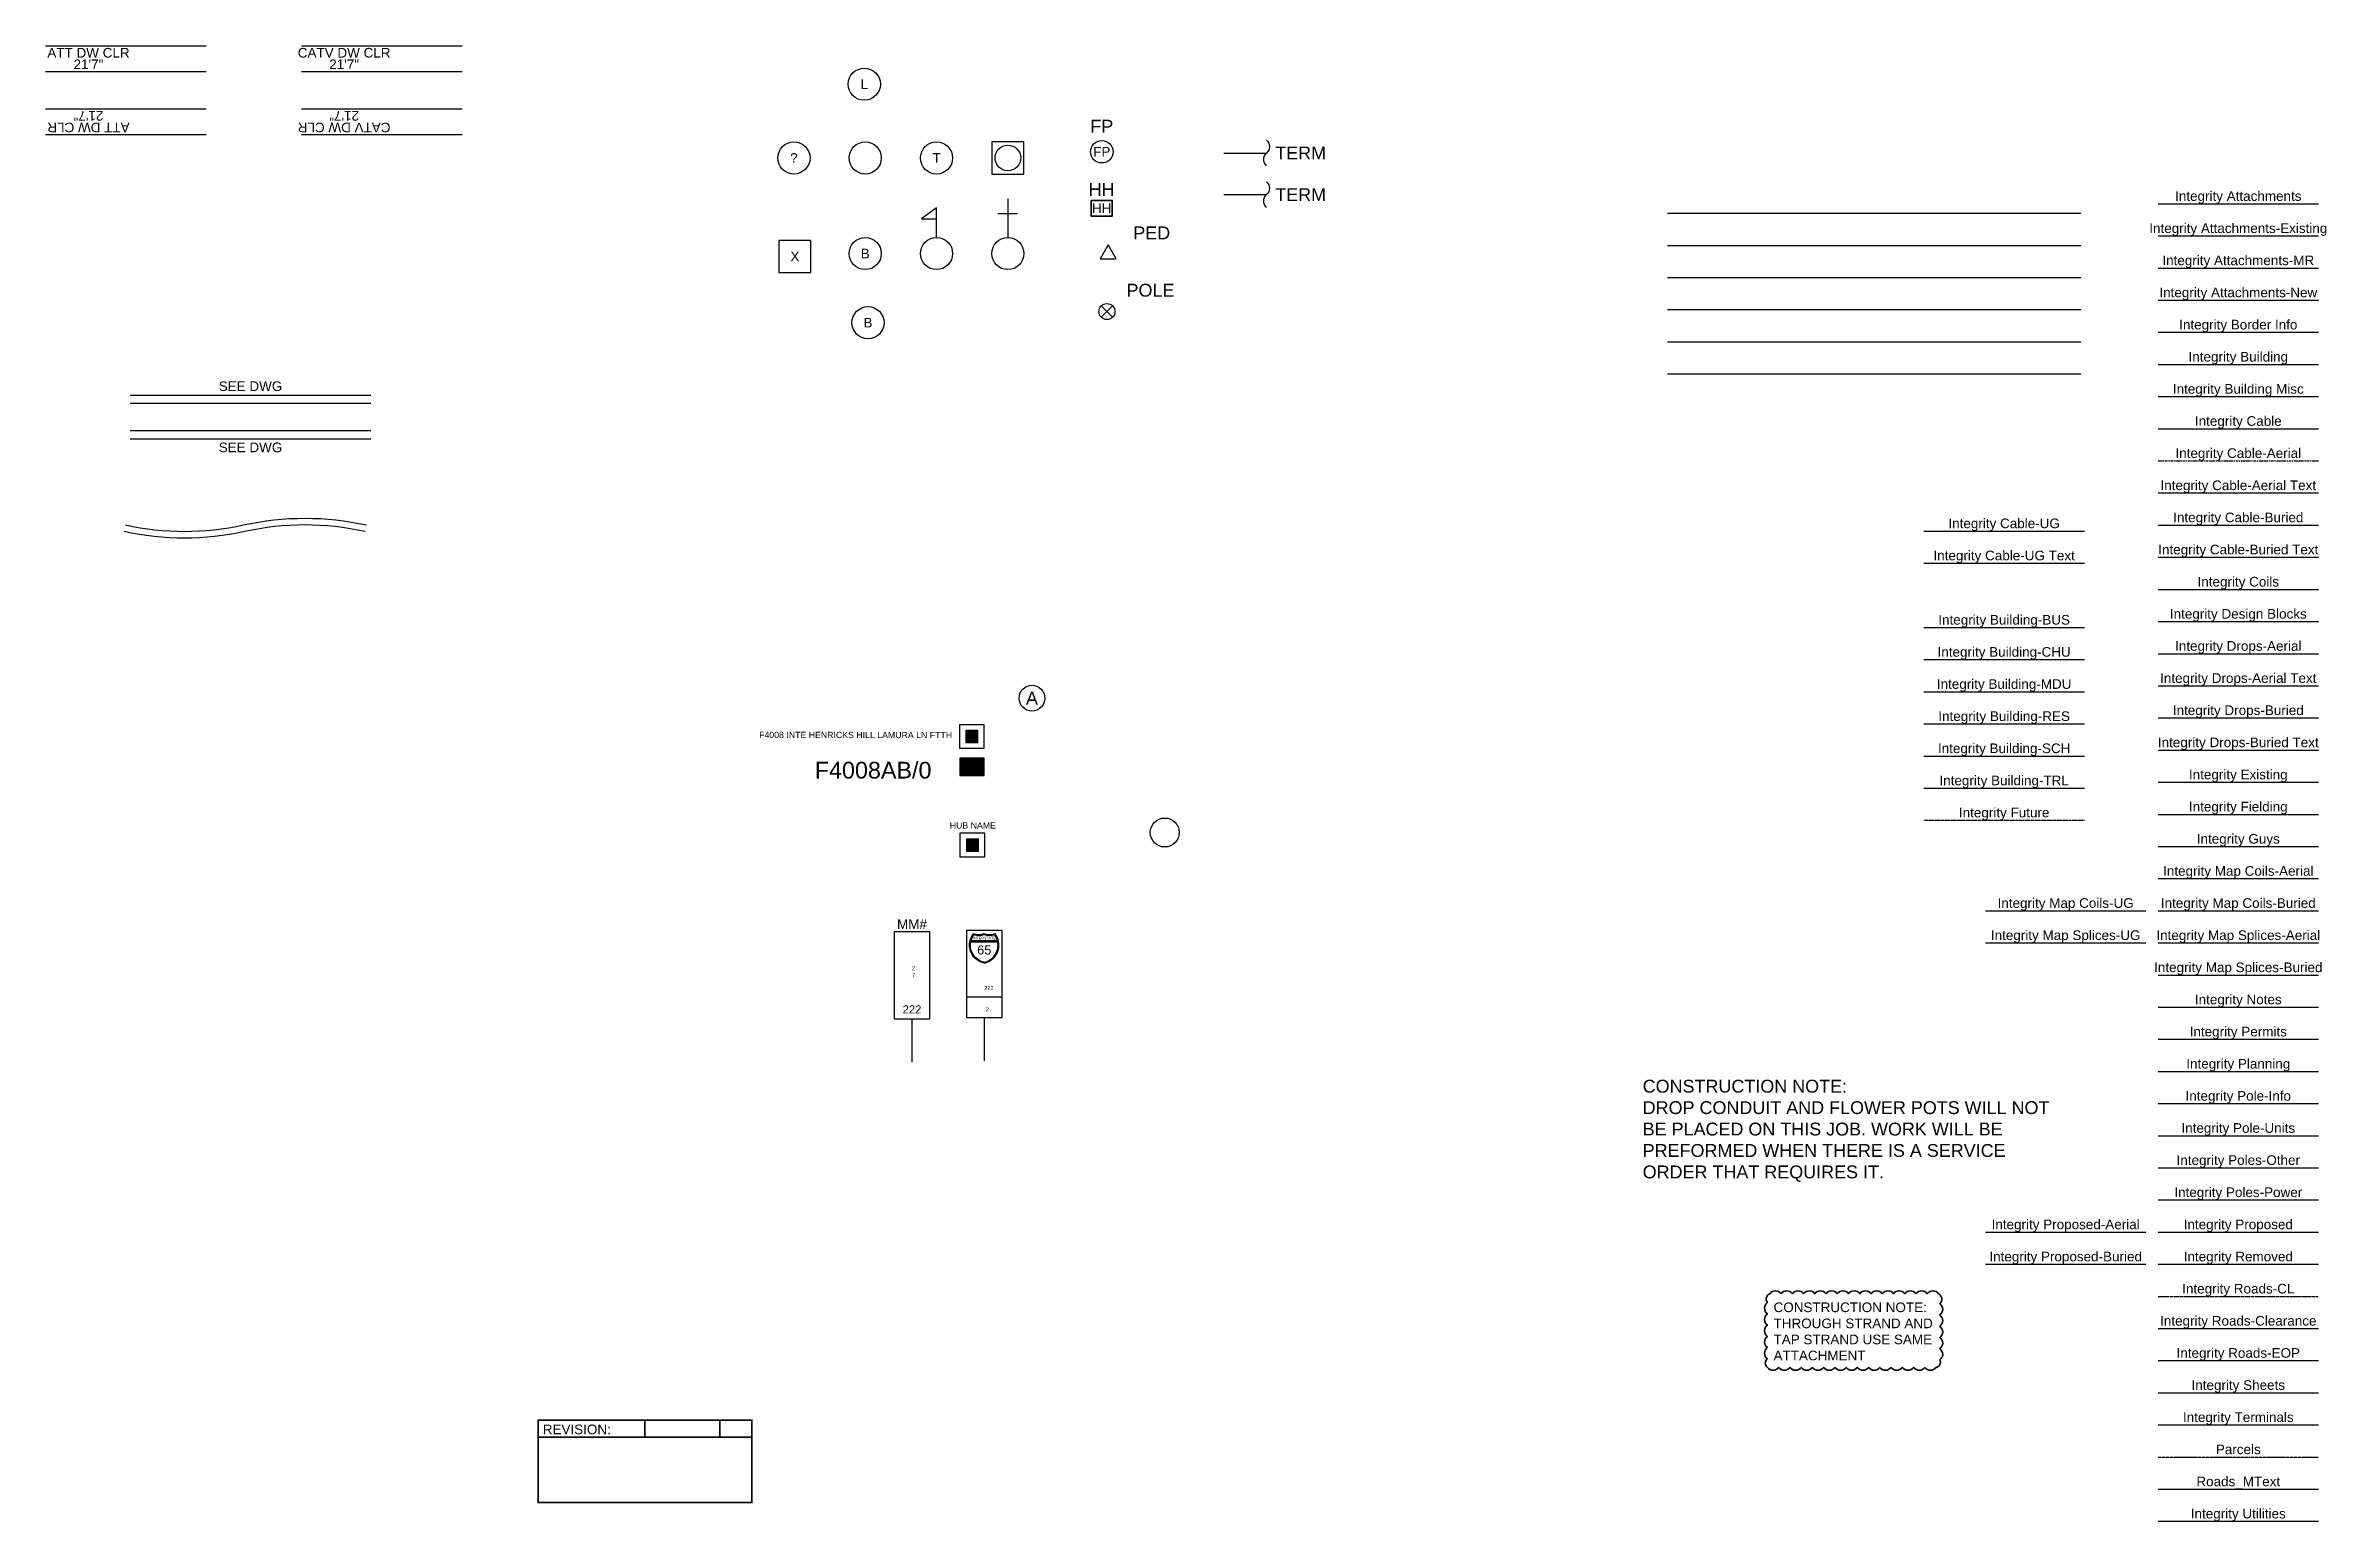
# Model space of a CAD drawing. Header units: inches. Extents: x 29 to 22121, y 36 to 12095.
# Drawn here: x 6416 to 7836, y 636 to 1555 of the extents above; entities that cross this region are included whole.
import ezdxf
from ezdxf.enums import TextEntityAlignment as Align
from ezdxf.lldxf.tags import DXFTag

# ---------------------------------------------------------------- set-up
doc = ezdxf.new("R2018")
doc.units = ezdxf.units.IN
doc.header["$MEASUREMENT"] = 0
for name, pattern in [('CENTER', [2, 1.25, -0.25, 0.25, -0.25]), ('DASHDOT', [1, 0.5, -0.25, 0, -0.25]), ('DASHED', [0.75, 0.5, -0.25]), ('HIDDEN', [0.375, 0.25, -0.125]), ('PHANTOM', [2.5, 1.25, -0.25, 0.25, -0.25, 0.25, -0.25])]:
    doc.linetypes.add(name, pattern=pattern)
for name, color, linetype in [('Integrity Attachments', 2, 'Continuous'), ('Integrity Attachments-Existing', 2, 'Continuous'), ('Integrity Attachments-MR', 1, 'Continuous'), ('Integrity Attachments-New', 4, 'Continuous'), ('Integrity Border Info', 40, 'HIDDEN'), ('Integrity Building', 3, 'Continuous'), ('Integrity Building Misc', 6, 'Continuous'), ('Integrity Building-BUS', 3, 'Continuous'), ('Integrity Building-CHU', 3, 'Continuous'), ('Integrity Building-MDU', 3, 'Continuous'), ('Integrity Building-RES', 3, 'Continuous'), ('Integrity Building-SCH', 3, 'Continuous'), ('Integrity Building-TRL', 3, 'Continuous'), ('Integrity Cable', 12, 'Continuous'), ('Integrity Cable-Aerial', 12, 'DASHDOT'), ('Integrity Cable-Aerial Text', 12, 'Continuous'), ('Integrity Cable-Buried', 12, 'Continuous'), ('Integrity Cable-Buried Text', 12, 'Continuous'), ('Integrity Coils', 12, 'Continuous'), ('Integrity Design Blocks', 30, 'Continuous'), ('Integrity Drops-Aerial', 5, 'HIDDEN'), ('Integrity Drops-Aerial Text', 5, 'Continuous'), ('Integrity Drops-Buried', 32, 'HIDDEN'), ('Integrity Drops-Buried Text', 3, 'Continuous'), ('Integrity Existing', 2, 'Continuous'), ('Integrity Existing-Buried', 2, 'Continuous'), ('Integrity Fielding', 1, 'Continuous'), ('Integrity Future', 1, 'Continuous'), ('Integrity Guys', 3, 'Continuous'), ('Integrity Map Coils', 1, 'Continuous'), ('Integrity Map Coils-Aerial', 4, 'Continuous'), ('Integrity Map Coils-Buried', 4, 'Continuous'), ('Integrity Map Coils-UG', 4, 'Continuous'), ('Integrity Map Splices-Aerial', 4, 'Continuous'), ('Integrity Map Splices-Buried', 4, 'Continuous'), ('Integrity Map Splices-UG', 4, 'Continuous'), ('Integrity Notes', 1, 'Continuous'), ('Integrity Permits', 3, 'Continuous'), ('Integrity Planning', 6, 'Continuous'), ('Integrity Pole-Info', 12, 'Continuous'), ('Integrity Pole-Units', 12, 'Continuous'), ('Integrity Poles-Other', 1, 'Continuous'), ('Integrity Poles-Power', 3, 'Continuous'), ('Integrity Proposed', 12, 'Continuous'), ('Integrity Proposed-Aerial', 4, 'Continuous'), ('Integrity Proposed-Buried', 4, 'Continuous'), ('Integrity Removed', 5, 'Continuous'), ('Integrity Roads-CL', 8, 'CENTER'), ('Integrity Roads-Clearance', 1, 'Continuous'), ('Integrity Roads-EOP', 250, 'Continuous'), ('Integrity Sheets', 6, 'Continuous'), ('Integrity Terminals', 4, 'Continuous'), ('Integrity Utilities', 8, 'Continuous'), ('IS_Fiber', 1, 'Continuous'), ('Parcels', 2, 'PHANTOM'), ('Roads_MText', 3, 'Continuous'), ('Utility - COMM', 40, 'Continuous'), ('Utility - GAS', 50, 'GAS_LINE'), ('Utility - PWR', 12, 'PWR_LINE'), ('Utility - STM Sewer', 80, 'STM_LINE'), ('Utility - SWR', 64, 'SWR_LINE'), ('Utility - WTR', 150, 'WTR_LINE')]:
    doc.layers.add(name, color=color, linetype=linetype)
doc.styles.add('SIMPLEX', font='simplex', dxfattribs={"height": 120})
doc.styles.get("Standard").update_dxf_attribs({"font": 'arial.ttf'})
tags = doc.linetypes.add('GAS_LINE', pattern='A,0.5,-0.2,["GAS",Standard,S=0.1,R=0,X=-0.1,Y=-0.05],-0.25', length=0.95).pattern_tags.tags
tags[6] = DXFTag(74, 10)
tags = doc.linetypes.add('PWR_LINE', pattern='A,0.5,-0.2,["PWR",Standard,S=0.1,R=0,X=-0.1,Y=-0.05],-0.25', length=0.95).pattern_tags.tags
tags[6] = DXFTag(74, 10)
tags = doc.linetypes.add('STM_LINE', pattern='A,0.5,-0.2,["STM",Standard,S=0.1,R=0,X=-0.1,Y=-0.05],-0.25', length=0.95).pattern_tags.tags
tags[6] = DXFTag(74, 10)
tags = doc.linetypes.add('SWR_LINE', pattern='A,0.5,-0.2,["SWR",Standard,S=0.1,R=0,X=-0.1,Y=-0.05],-0.25', length=0.95).pattern_tags.tags
tags[6] = DXFTag(74, 10)
tags = doc.linetypes.add('WTR_LINE', pattern='A,0.5,-0.2,["WTR",Standard,S=0.1,R=0,X=-0.1,Y=-0.05],-0.25', length=0.95).pattern_tags.tags
tags[6] = DXFTag(74, 10)

msp = doc.modelspace()

# ---------------------------------------------------------------- texts
at = {"layer": 'Integrity Attachments'}
msp.add_text('Integrity Attachments', height=6, dxfattribs=at).set_placement((7781.5, 1456.4), align=Align.BOTTOM_CENTER)
at = {"layer": 'Integrity Attachments-Existing'}
msp.add_text('Integrity Attachments-Existing', height=6, dxfattribs=at).set_placement((7781.5, 1436.4), align=Align.BOTTOM_CENTER)
at = {"layer": 'Integrity Attachments-MR'}
msp.add_text('Integrity Attachments-MR', height=6, dxfattribs=at).set_placement((7781.5, 1416.4), align=Align.BOTTOM_CENTER)
at = {"layer": 'Integrity Attachments-New'}
msp.add_text('Integrity Attachments-New', height=6, dxfattribs=at).set_placement((7781.5, 1396.4), align=Align.BOTTOM_CENTER)
at = {"layer": 'Integrity Border Info'}
msp.add_text('Integrity Border Info', height=6, dxfattribs=at).set_placement((7781.5, 1376.4), align=Align.BOTTOM_CENTER)
at = {"layer": 'Integrity Building'}
msp.add_text('Integrity Building', height=6, dxfattribs=at).set_placement((7781.5, 1356.4), align=Align.BOTTOM_CENTER)
at = {"layer": 'Integrity Building Misc'}
msp.add_text('Integrity Building Misc', height=6, dxfattribs=at).set_placement((7781.5, 1336.4), align=Align.BOTTOM_CENTER)
at = {"layer": 'Integrity Building-BUS'}
msp.add_text('Integrity Building-BUS', height=6, dxfattribs=at).set_placement((7635.7, 1192.7), align=Align.BOTTOM_CENTER)
at = {"layer": 'Integrity Building-CHU'}
msp.add_text('Integrity Building-CHU', height=6, dxfattribs=at).set_placement((7635.7, 1172.7), align=Align.BOTTOM_CENTER)
at = {"layer": 'Integrity Building-MDU'}
msp.add_text('Integrity Building-MDU', height=6, dxfattribs=at).set_placement((7635.7, 1152.7), align=Align.BOTTOM_CENTER)
at = {"layer": 'Integrity Building-RES'}
msp.add_text('Integrity Building-RES', height=6, dxfattribs=at).set_placement((7635.7, 1132.7), align=Align.BOTTOM_CENTER)
at = {"layer": 'Integrity Building-SCH'}
msp.add_text('Integrity Building-SCH', height=6, dxfattribs=at).set_placement((7635.7, 1112.7), align=Align.BOTTOM_CENTER)
at = {"layer": 'Integrity Building-TRL'}
msp.add_text('Integrity Building-TRL', height=6, dxfattribs=at).set_placement((7635.7, 1092.7), align=Align.BOTTOM_CENTER)
at = {"layer": 'Integrity Cable'}
msp.add_text('Integrity Cable', height=6, dxfattribs=at).set_placement((7781.5, 1316.4), align=Align.BOTTOM_CENTER)
msp.add_text('A', height=8, dxfattribs=at).set_placement((7030.3, 1148.7), align=Align.MIDDLE)
at = {"layer": 'Integrity Cable-Aerial'}
msp.add_text('Integrity Cable-Aerial', height=6, dxfattribs=at).set_placement((7781.5, 1296.4), align=Align.BOTTOM_CENTER)
at = {"layer": 'Integrity Cable-Aerial Text'}
msp.add_text('Integrity Cable-Aerial Text', height=6, dxfattribs=at).set_placement((7781.5, 1276.4), align=Align.BOTTOM_CENTER)
at = {"layer": 'Integrity Cable-Buried'}
for s, p in [('Integrity Cable-Buried', (7781.5, 1256.4)), ('Integrity Cable-UG', (7635.7, 1252.7))]:
    msp.add_text(s, height=6, dxfattribs=at).set_placement(p, align=Align.BOTTOM_CENTER)
at = {"layer": 'Integrity Cable-Buried Text'}
for s, p in [('Integrity Cable-UG Text', (7635.7, 1232.7)), ('Integrity Cable-Buried Text', (7781.5, 1236.4))]:
    msp.add_text(s, height=6, dxfattribs=at).set_placement(p, align=Align.BOTTOM_CENTER)
at = {"layer": 'Integrity Coils'}
msp.add_text('Integrity Coils', height=6, dxfattribs=at).set_placement((7781.5, 1216.4), align=Align.BOTTOM_CENTER)
at = {"layer": 'Integrity Design Blocks'}
msp.add_text('Integrity Design Blocks', height=6, dxfattribs=at).set_placement((7781.5, 1196.4), align=Align.BOTTOM_CENTER)
at = {"layer": 'Integrity Drops-Aerial'}
msp.add_text('Integrity Drops-Aerial', height=6, dxfattribs=at).set_placement((7781.5, 1176.4), align=Align.BOTTOM_CENTER)
at = {"layer": 'Integrity Drops-Aerial Text'}
msp.add_text('Integrity Drops-Aerial Text', height=6, dxfattribs=at).set_placement((7781.5, 1156.4), align=Align.BOTTOM_CENTER)
at = {"layer": 'Integrity Drops-Buried'}
msp.add_text('Integrity Drops-Buried', height=6, dxfattribs=at).set_placement((7781.5, 1136.4), align=Align.BOTTOM_CENTER)
at = {"layer": 'Integrity Drops-Buried Text'}
msp.add_text('Integrity Drops-Buried Text', height=6, dxfattribs=at).set_placement((7781.5, 1116.4), align=Align.BOTTOM_CENTER)
at = {"layer": 'Integrity Existing'}
msp.add_text('Integrity Existing', height=6, dxfattribs=at).set_placement((7781.5, 1096.4), align=Align.BOTTOM_CENTER)
at = {"layer": 'Integrity Fielding'}
msp.add_text('Integrity Fielding', height=6, dxfattribs=at).set_placement((7781.5, 1076.4), align=Align.BOTTOM_CENTER)
at = {"layer": 'Integrity Future'}
msp.add_text('Integrity Future', height=6, dxfattribs=at).set_placement((7635.7, 1072.7), align=Align.BOTTOM_CENTER)
at = {"layer": 'Integrity Guys'}
msp.add_text('Integrity Guys', height=6, dxfattribs=at).set_placement((7781.5, 1056.4), align=Align.BOTTOM_CENTER)
at = {"layer": 'Integrity Map Coils-Aerial'}
msp.add_text('Integrity Map Coils-Aerial', height=6, dxfattribs=at).set_placement((7781.5, 1036.4), align=Align.BOTTOM_CENTER)
at = {"layer": 'Integrity Map Coils-Buried'}
msp.add_text('Integrity Map Coils-Buried', height=6, dxfattribs=at).set_placement((7781.5, 1016.4), align=Align.BOTTOM_CENTER)
at = {"layer": 'Integrity Map Coils-UG'}
msp.add_text('Integrity Map Coils-UG', height=6, dxfattribs=at).set_placement((7674, 1016.4), align=Align.BOTTOM_CENTER)
at = {"layer": 'Integrity Map Splices-Aerial'}
msp.add_text('Integrity Map Splices-Aerial', height=6, dxfattribs=at).set_placement((7781.5, 996.4), align=Align.BOTTOM_CENTER)
at = {"layer": 'Integrity Map Splices-Buried'}
msp.add_text('Integrity Map Splices-Buried', height=6, dxfattribs=at).set_placement((7781.5, 976.4), align=Align.BOTTOM_CENTER)
at = {"layer": 'Integrity Map Splices-UG'}
msp.add_text('Integrity Map Splices-UG', height=6, dxfattribs=at).set_placement((7674, 996.4), align=Align.BOTTOM_CENTER)
at = {"layer": 'Integrity Notes'}
msp.add_text('Integrity Notes', height=6, dxfattribs=at).set_placement((7781.5, 956.4), align=Align.BOTTOM_CENTER)
at = {"layer": 'Integrity Notes', "insert": (7410.6, 911.2), "char_height": 8, "attachment_point": 1}
msp.add_mtext_dynamic_manual_height_columns('CONSTRUCTION NOTE:\\PDROP CONDUIT AND FLOWER POTS WILL NOT BE PLACED ON THIS JOB. WORK WILL BE PREFORMED WHEN THERE IS A SERVICE ORDER THAT REQUIRES IT.', width=262.556, gutter_width=30, heights=[0], dxfattribs=at)
at = {"layer": 'Integrity Notes', "lineweight": 35, "insert": (7492.1, 772.6), "char_height": 6, "attachment_point": 1}
msp.add_mtext_dynamic_manual_height_columns('CONSTRUCTION NOTE:\\PTHROUGH STRAND AND TAP STRAND USE SAME ATTACHMENT', width=106.768, gutter_width=1, heights=[0], dxfattribs=at)
at = {"layer": 'Integrity Permits'}
msp.add_text('Integrity Permits', height=6, dxfattribs=at).set_placement((7781.5, 936.4), align=Align.BOTTOM_CENTER)
at = {"layer": 'Integrity Planning'}
msp.add_text('Integrity Planning', height=6, dxfattribs=at).set_placement((7781.5, 916.4), align=Align.BOTTOM_CENTER)
at = {"layer": 'Integrity Pole-Info'}
msp.add_text('Integrity Pole-Info', height=6, dxfattribs=at).set_placement((7781.5, 896.4), align=Align.BOTTOM_CENTER)
at = {"layer": 'Integrity Pole-Units'}
msp.add_text('Integrity Pole-Units', height=6, dxfattribs=at).set_placement((7781.5, 876.4), align=Align.BOTTOM_CENTER)
at = {"layer": 'Integrity Poles-Other'}
msp.add_text('Integrity Poles-Other', height=6, dxfattribs=at).set_placement((7781.5, 856.4), align=Align.BOTTOM_CENTER)
at = {"layer": 'Integrity Poles-Power'}
msp.add_text('Integrity Poles-Power', height=6, dxfattribs=at).set_placement((7781.5, 836.4), align=Align.BOTTOM_CENTER)
at = {"layer": 'Integrity Proposed'}
msp.add_text('Integrity Proposed', height=6, dxfattribs=at).set_placement((7781.5, 816.4), align=Align.BOTTOM_CENTER)
at = {"layer": 'Integrity Proposed-Aerial'}
msp.add_text('Integrity Proposed-Aerial', height=6, dxfattribs=at).set_placement((7674, 816.4), align=Align.BOTTOM_CENTER)
at = {"layer": 'Integrity Proposed-Buried'}
msp.add_text('Integrity Proposed-Buried', height=6, dxfattribs=at).set_placement((7674, 796.4), align=Align.BOTTOM_CENTER)
at = {"layer": 'Integrity Removed'}
msp.add_text('Integrity Removed', height=6, dxfattribs=at).set_placement((7781.5, 796.4), align=Align.BOTTOM_CENTER)
at = {"layer": 'Integrity Roads-CL'}
msp.add_text('Integrity Roads-CL', height=6, dxfattribs=at).set_placement((7781.5, 776.4), align=Align.BOTTOM_CENTER)
at = {"layer": 'Integrity Roads-Clearance'}
msp.add_text('Integrity Roads-Clearance', height=6, dxfattribs=at).set_placement((7781.5, 756.4), align=Align.BOTTOM_CENTER)
at = {"layer": 'Integrity Roads-EOP'}
msp.add_text('Integrity Roads-EOP', height=6, dxfattribs=at).set_placement((7781.5, 736.4), align=Align.BOTTOM_CENTER)
at = {"layer": 'Integrity Sheets'}
msp.add_text('Integrity Sheets', height=6, dxfattribs=at).set_placement((7781.5, 716.4), align=Align.BOTTOM_CENTER)
at = {"layer": 'Integrity Sheets', "char_height": 6, "attachment_point": 8}
for width, insert in [(64.283, (6543.7, 1339.8)), (64.069, (6543.7, 1301.7))]:
    msp.add_mtext_dynamic_manual_height_columns('SEE DWG ', width=width, gutter_width=30, heights=[0], dxfattribs=dict(at, insert=insert))
at = {"layer": 'Integrity Terminals'}
msp.add_text('Integrity Terminals', height=6, dxfattribs=at).set_placement((7781.5, 696.4), align=Align.BOTTOM_CENTER)
at = {"layer": 'Integrity Utilities'}
msp.add_text('Integrity Utilities', height=6, dxfattribs=at).set_placement((7781.5, 636.4), align=Align.BOTTOM_CENTER)
at = {"layer": 'Parcels'}
msp.add_text('Parcels', height=6, dxfattribs=at).set_placement((7781.5, 676.4), align=Align.BOTTOM_CENTER)
at = {"layer": 'Roads_MText'}
msp.add_text('Roads_MText', height=6, dxfattribs=at).set_placement((7781.5, 656.4), align=Align.BOTTOM_CENTER)

# ---------------------------------------------------------------- blocks, each defined once
blk = doc.blocks.new('mile marker')
blk.add_line((0, 27), (0, 0))
blk.add_lwpolyline([(-11.1, 27), (11.1, 27), (11.1, 81.1), (-11.1, 81.1)], close=True)
blk.add_text('MM#', height=6).set_placement((0, 81.1), align=Align.BOTTOM_CENTER)
at = {"lineweight": 30, "flags": 106}
blk.add_attdef('NUM', text='', height=8, dxfattribs=at).set_placement((0, 59.7), align=Align.MIDDLE_CENTER)
blk.add_attdef('SR', text='', height=5).set_placement((0, 32.9), align=Align.MIDDLE_CENTER)
blk = doc.blocks.new('mile interstate')
for p, q in [((-11.1, 39.8), (11.1, 39.8)), ((0, 27), (0, 0))]:
    blk.add_line(p, q)
blk.add_lwpolyline([(-11.1, 27), (11.1, 27), (11.1, 81.1), (-11.1, 81.1)], close=True)
for points in [[(0, 60.9), (-0.8, 61), (-2.9, 61.8), (-4.4, 62.8), (-5.6, 63.7), (-6.6, 64.8), (-7.3, 65.8), (-8, 67), (-8.5, 68.2), (-8.8, 69.2), (-9, 70.2), (-9.1, 71.2), (-9.1, 71.9), (-9.1, 72.9), (-8.9, 74.3), (-8.6, 75.6), (-8, 76.9), (-7.5, 78), (-6.7, 79.1), (-6.6, 79.2)], [(0, 61.4), (-0.7, 61.5), (-2.7, 62.3), (-4.1, 63.2), (-5.2, 64.1), (-6.2, 65.2), (-6.9, 66.1), (-7.5, 67.3), (-8, 68.3), (-8.3, 69.3), (-8.5, 70.2), (-8.6, 71.2), (-8.6, 71.9), (-8.6, 72.9), (-8.4, 74)], [(-8.4, 74), (8.4, 74)], [(-8.2, 74.8), (-8, 75.5), (-7.5, 76.7), (-7, 77.7), (-6.4, 78.5)], [(-8.2, 74.8), (8.2, 74.8)], [(0, 60.9), (0.8, 61), (2.9, 61.8), (4.4, 62.8), (5.6, 63.7), (6.6, 64.8), (7.3, 65.8), (8, 67), (8.5, 68.2), (8.8, 69.2), (9, 70.2), (9.1, 71.2), (9.1, 71.9), (9.1, 72.9), (8.9, 74.3), (8.6, 75.6), (8, 76.9), (7.4, 78), (6.7, 79.1), (6.6, 79.2)], [(0, 61.4), (0.6, 61.5), (2.7, 62.3), (4.1, 63.2), (5.2, 64.1), (6.1, 65.2), (6.9, 66.1), (7.5, 67.3), (7.9, 68.3), (8.2, 69.3), (8.4, 70.2), (8.5, 71.2), (8.6, 71.9), (8.5, 72.9), (8.4, 74)], [(8.2, 74.8), (8, 75.5), (7.5, 76.7), (7, 77.7), (6.4, 78.5)]]:
    blk.add_lwpolyline(points)
for centre, radius, start, end in [((-3.3, 87.9), 9.34, 249.2719, 290.5017), ((-3.3, 87.9), 9.9, 251.6048, 289.2961), ((3.3, 87.9), 9.34, 249.4983, 290.7281), ((3.3, 87.9), 9.9, 250.7039, 288.3952)]:
    blk.add_arc(centre, radius, start, end)
blk.add_text('INTERSTATE', height=1.62).set_placement((0, 76.4), align=Align.MIDDLE_CENTER)
blk.add_attdef('I', text='', height=5.67).set_placement((0, 69), align=Align.MIDDLE_CENTER)
at = {"lineweight": 30, "flags": 106}
for tag, p in [('NUM', (0, 46.6)), ('DEC', (0, 33.4))]:
    blk.add_attdef(tag, text='', height=6, dxfattribs=at).set_placement(p, align=Align.MIDDLE_CENTER)
blk = doc.blocks.new('IS_Node')
blk.add_hatch(color=256).paths.add_polyline_path([(0.75, 0.75), (-0.75, 0.75), (-0.75, -0.75), (0.75, -0.75)])
for points in [[(-1.5, 1.5), (1.5, 1.5), (1.5, -1.5), (-1.5, -1.5)], [(-0.75, -0.75), (0.75, -0.75), (0.75, 0.75), (-0.75, 0.75)]]:
    blk.add_lwpolyline(points, close=True)
blk.add_attdef('A', text='', height=0.6).set_placement((0, 2.14), align=Align.MIDDLE)
blk = doc.blocks.new('Map coil')
blk.add_circle((0, 0), 9)
blk.add_attdef('LL', text='', height=6).set_placement((0, 0), align=Align.MIDDLE_CENTER)
blk.add_attdef('TYPE', text='', height=2).set_placement((0, -7.2), align=Align.BOTTOM_CENTER)
blk = doc.blocks.new('TRLR')
blk.add_circle((0, 0), 10)
blk.add_text('T', height=6).set_placement((0, 0), align=Align.MIDDLE_CENTER)
blk.add_attdef('HOUSE', text='', height=6).set_placement((0, 20.3), align=Align.MIDDLE_CENTER)
at = {"flags": 1}
for tag, p in [('ROAD', (19.1, 6.9)), ('TYPE', (19.1, -3.4))]:
    blk.add_attdef(tag, text='', height=6, dxfattribs=at).set_placement(p, align=Align.MIDDLE_LEFT)
blk = doc.blocks.new('BUSINESS')
blk.add_circle((0, 0), 10)
blk.add_text('B', height=6).set_placement((0, 0), align=Align.MIDDLE_CENTER)
blk.add_attdef('HOUSE', text='', height=6).set_placement((0, 20.3), align=Align.MIDDLE_CENTER)
at = {"flags": 1}
for tag, p in [('ROAD', (19.1, 6.9)), ('TYPE', (19.1, -3.4))]:
    blk.add_attdef(tag, text='', height=6, dxfattribs=at).set_placement(p, align=Align.MIDDLE_LEFT)
blk = doc.blocks.new('MDU')
blk.add_lwpolyline([(-10, -10), (10, -10), (10, 10), (-10, 10)], close=True)
blk.add_circle((0, 0), 8)
blk.add_attdef('HOUSE', text='', height=6).set_placement((0, 20.3), align=Align.MIDDLE_CENTER)
at = {"flags": 1}
for tag, p in [('ROAD', (19.1, 6.9)), ('TYPE', (19.1, -3.4))]:
    blk.add_attdef(tag, text='', height=6, dxfattribs=at).set_placement(p, align=Align.MIDDLE_LEFT)
blk = doc.blocks.new('SCHOOL')
blk.add_lwpolyline([(0, 10), (-0.1, 28.5), (-9.4, 21.6), (0, 21.6)])
blk.add_circle((0, 0), 10)
blk.add_attdef('HOUSE', text='', height=6).set_placement((28.5, 20.3), align=Align.MIDDLE_CENTER)
at = {"flags": 1}
for tag, p in [('ROAD', (19.1, 6.9)), ('TYPE', (19.1, -3.4))]:
    blk.add_attdef(tag, text='', height=6, dxfattribs=at).set_placement(p, align=Align.MIDDLE_LEFT)
blk = doc.blocks.new('CHURCH')
for points in [[(0, 34), (0, 10)], [(-6.2, 25), (5.9, 25)]]:
    blk.add_lwpolyline(points)
blk.add_circle((0, 0), 10)
blk.add_attdef('HOUSE', text='', height=6).set_placement((28.2, 20.3), align=Align.MIDDLE_CENTER)
at = {"flags": 1}
for tag, p in [('ROAD', (19.1, 6.9)), ('TYPE', (19.1, -3.4))]:
    blk.add_attdef(tag, text='', height=6, dxfattribs=at).set_placement(p, align=Align.MIDDLE_LEFT)
blk = doc.blocks.new('RES')
blk.add_circle((0, 0), 10)
blk.add_attdef('HOUSE', text='', height=6).set_placement((0, 20.3), align=Align.MIDDLE_CENTER)
at = {"flags": 1}
for tag, p in [('ROAD', (19.1, 6.9)), ('TYPE', (19.1, -3.4))]:
    blk.add_attdef(tag, text='', height=6, dxfattribs=at).set_placement(p, align=Align.MIDDLE_LEFT)
blk = doc.blocks.new('*U51')
blk.add_lwpolyline([(5, -2.9), (0, 5.8), (-5, -2.9)], close=True)
blk.add_attdef('PEDNUM', text='', height=8).set_placement((27.1, 13.3), align=Align.MIDDLE_CENTER)
at = {"flags": 1}
for tag, p in [('TYPE', (26.5, 1)), ('LATLONG', (26.5, -7.5))]:
    blk.add_attdef(tag, text='', height=6, dxfattribs=at).set_placement(p, align=Align.MIDDLE_LEFT)
blk = doc.blocks.new('TERM')
blk.add_line((6.4, 0), (33, 0))
for points in [[(33, 8, -0.450253), (33, 0)], [(33, -8, -0.450253), (33, 0)]]:
    blk.add_lwpolyline(points, format="xyb")
blk.add_attdef('NUMBER', text='', height=8).set_placement((38.4, 0), align=Align.MIDDLE_LEFT)
at = {"flags": 1}
blk.add_attdef('LIST', text='', height=8, dxfattribs=at).set_placement((38.4, -11.3), align=Align.MIDDLE_LEFT)
blk = doc.blocks.new('LOT')
blk.add_circle((0, 0), 10)
blk.add_text('L', height=6).set_placement((0, 0), align=Align.MIDDLE_CENTER)
blk.add_attdef('HOUSE', text='', height=6).set_placement((0, 20.3), align=Align.MIDDLE_CENTER)
at = {"flags": 1}
for tag, p in [('ROAD', (19.1, 6.9)), ('TYPE', (19.1, -3.4))]:
    blk.add_attdef(tag, text='', height=6, dxfattribs=at).set_placement(p, align=Align.MIDDLE_LEFT)
blk = doc.blocks.new('clr')
for tag, p in [('HEIGHT', (0, -11.6)), ('TYPE', (0, -4.4))]:
    blk.add_attdef(tag, text='', height=6).set_placement(p, align=Align.MIDDLE_CENTER)
blk = doc.blocks.new('NONRES')
blk.add_circle((0, 0), 10)
blk.add_text('?', height=6).set_placement((0, 0), align=Align.MIDDLE_CENTER)
blk.add_attdef('HOUSE', text='', height=6).set_placement((0, 20.3), align=Align.MIDDLE_CENTER)
at = {"flags": 1}
for tag, p in [('ROAD', (19.1, 6.9)), ('TYPE', (19.1, -3.4))]:
    blk.add_attdef(tag, text='', height=6, dxfattribs=at).set_placement(p, align=Align.MIDDLE_LEFT)
blk = doc.blocks.new('EXTENTION')
blk.add_lwpolyline([(-10, -10), (10, -10), (10, 10), (-10, 10)], close=True)
blk.add_text('X', height=6).set_placement((0, 0), align=Align.MIDDLE_CENTER)
blk.add_attdef('HOUSE', text='', height=6).set_placement((0, 20.3), align=Align.MIDDLE_CENTER)
at = {"flags": 1}
for tag, p in [('ROAD', (19.1, 6.9)), ('TYPE', (19.1, -3.4))]:
    blk.add_attdef(tag, text='', height=6, dxfattribs=at).set_placement(p, align=Align.MIDDLE_LEFT)
blk = doc.blocks.new('iPole')
for p, q in [((-3.5, 3.5), (3.5, -3.5)), ((-3.5, -3.5), (3.5, 3.5))]:
    blk.add_line(p, q)
blk.add_circle((0, 0), 5)
for tag, p in [('STATUS', (27.1, 24.9)), ('POLENUM', (27.1, 13.3))]:
    blk.add_attdef(tag, text='', height=8).set_placement(p, align=Align.MIDDLE_CENTER)
at = {"flags": 1}
for tag, p in [('OWNER', (26.5, 1)), ('OWNER_NUM', (26.5, -7.5)), ('OTHER_NUM', (26.5, -16)), ('HEIGHT_CLASS', (26.5, -24.5)), ('YEAR', (26.5, -33)), ('LATLONG', (26.5, -41.6)), ('GROUND', (26.5, -50.1))]:
    blk.add_attdef(tag, text='', height=6, dxfattribs=at).set_placement(p, align=Align.MIDDLE_LEFT)
for tag, p in [('NEU', (0.4, -12.4)), ('TF', (0.4, -17.5)), ('ANTENNA', (0.4, -27.6)), ('SLCIR', (0.4, -32.7)), ('LP', (0.4, -22.6)), ('CATV', (0.4, -42.8)), ('SL', (0.4, -37.7)), ('TDS', (0.4, -52.9)), ('ATT', (0.4, -47.9)), ('UTC', (0.4, -58)), ('ZAYO', (0.4, -68.1)), ('CLEC', (0.4, -73.2)), ('XO', (0.4, -63.1)), ('TRAFFIC', (0.4, -88.4)), ('TELCO', (0.4, -78.2)), ('CITY', (0.4, -83.3)), ('OTHER', (0.4, -98.5)), ('OHG', (0.4, -93.4))]:
    blk.add_attdef(tag, text='', height=3.38, dxfattribs=at).set_placement(p, align=Align.BOTTOM_CENTER)
blk = doc.blocks.new('*U47')
blk.add_lwpolyline([(-0.57, -0.41), (0.57, -0.41), (0.57, 0.41), (-0.57, 0.41)], close=True)
at = {"color": 18}
blk.add_solid([(-0.56, -0.4), (0.56, -0.4), (-0.56, 0.4), (0.56, 0.4)], dxfattribs=at)
at = {"style": 'SIMPLEX'}
blk.add_text('HH', height=0.48, rotation=360, dxfattribs=at).set_placement((0, 0), align=Align.MIDDLE)
blk.add_attdef('MANHOLE', text='', height=0.6).set_placement((0.01, 1.07), align=Align.MIDDLE_CENTER)
blk = doc.blocks.new('*U53')
at = {"lineweight": 35}
blk.add_lwpolyline([(-6.6, 4.9), (6.6, 4.9), (6.6, -4.9), (-6.6, -4.9)], close=True, dxfattribs=at)
blk.add_text('HH', height=6).set_placement((0, 0), align=Align.MIDDLE_CENTER)
at = {"lineweight": 35, "flags": 1}
for tag, p in [('TYPE', (0, 29.8)), ('LATLONG', (0, 22.1))]:
    blk.add_attdef(tag, text='', height=6, dxfattribs=at).set_placement(p, align=Align.MIDDLE_CENTER)
at = {"lineweight": 35}
blk.add_attdef('HHNUM', text='', height=8, dxfattribs=at).set_placement((0, 11.7), align=Align.MIDDLE_CENTER)
blk = doc.blocks.new('dFP')
blk.add_circle((0, 0), 7)
blk.add_text('FP', height=6).set_placement((0, 0), align=Align.MIDDLE_CENTER)
at = {"lineweight": 35, "flags": 1}
for tag, p in [('LATLONG', (0, 26.3)), ('TYPE', (0, 34))]:
    blk.add_attdef(tag, text='', height=6, dxfattribs=at).set_placement(p, align=Align.MIDDLE_CENTER)
at = {"lineweight": 35}
blk.add_attdef('FPNUM', text='', height=8, dxfattribs=at).set_placement((0, 15.9), align=Align.MIDDLE_CENTER)
blk = doc.blocks.new('Revision')
at = {"const_width": 1}
blk.add_lwpolyline([(0, 51.3), (133.1, 51.3), (133.1, 0), (0, 0)], close=True, dxfattribs=at)
for points in [[(0, 51.3), (66.5, 51.3), (66.5, 40.7), (0, 40.7)], [(66.5, 51.3), (113.1, 51.3), (113.1, 40.7), (66.5, 40.7)], [(113.1, 51.3), (133.1, 51.3), (133.1, 40.7), (113.1, 40.7)], [(0, 40.7), (133.1, 40.7), (133.1, 0), (0, 0)]]:
    blk.add_lwpolyline(points, close=True)
blk.add_text('REVISION:  ', height=6).set_placement((26.4, 40.7), align=Align.BOTTOM_CENTER)
for tag, p in [('REVISION', (55.1, 40.7)), ('DATE', (89.8, 40.7)), ('BY', (123.1, 40.7))]:
    blk.add_attdef(tag, text='', height=6).set_placement(p, align=Align.BOTTOM_CENTER)
at = {"lineweight": 30, "flags": 104}
blk.add_attdef('DESC', text='', height=6, dxfattribs=at).set_placement((1.9, 37.6), align=Align.TOP_LEFT)

# ---------------------------------------------------------------- linework, layer by layer
at = {"layer": 'Integrity Attachments'}
msp.add_line((7731.5, 1456.4), (7831.5, 1456.4), dxfattribs=at)
at = {"layer": 'Integrity Attachments-Existing'}
msp.add_line((7731.5, 1436.4), (7831.5, 1436.4), dxfattribs=at)
at = {"layer": 'Integrity Attachments-MR'}
msp.add_line((7731.5, 1416.4), (7831.5, 1416.4), dxfattribs=at)
at = {"layer": 'Integrity Attachments-New'}
msp.add_line((7731.5, 1396.4), (7831.5, 1396.4), dxfattribs=at)
at = {"layer": 'Integrity Border Info'}
msp.add_line((7731.5, 1376.4), (7831.5, 1376.4), dxfattribs=at)
at = {"layer": 'Integrity Building'}
msp.add_line((7731.5, 1356.4), (7831.5, 1356.4), dxfattribs=at)
at = {"layer": 'Integrity Building Misc'}
msp.add_line((7731.5, 1336.4), (7831.5, 1336.4), dxfattribs=at)
at = {"layer": 'Integrity Building-BUS'}
msp.add_line((7585.7, 1192.7), (7685.7, 1192.7), dxfattribs=at)
at = {"layer": 'Integrity Building-CHU'}
msp.add_line((7585.7, 1172.7), (7685.7, 1172.7), dxfattribs=at)
at = {"layer": 'Integrity Building-MDU'}
msp.add_line((7585.7, 1152.7), (7685.7, 1152.7), dxfattribs=at)
at = {"layer": 'Integrity Building-RES'}
msp.add_line((7585.7, 1132.7), (7685.7, 1132.7), dxfattribs=at)
at = {"layer": 'Integrity Building-SCH'}
msp.add_line((7585.7, 1112.7), (7685.7, 1112.7), dxfattribs=at)
at = {"layer": 'Integrity Building-TRL'}
msp.add_line((7585.7, 1092.7), (7685.7, 1092.7), dxfattribs=at)
at = {"layer": 'Integrity Cable'}
msp.add_line((7731.5, 1316.4), (7831.5, 1316.4), dxfattribs=at)
msp.add_circle((7030.3, 1148.7), 8, dxfattribs=at)
at = {"layer": 'Integrity Cable-Aerial'}
msp.add_line((7731.5, 1296.4), (7831.5, 1296.4), dxfattribs=at)
at = {"layer": 'Integrity Cable-Aerial Text'}
msp.add_line((7731.5, 1276.4), (7831.5, 1276.4), dxfattribs=at)
at = {"layer": 'Integrity Cable-Buried'}
for p, q in [((7585.7, 1252.7), (7685.7, 1252.7)), ((7731.5, 1256.4), (7831.5, 1256.4))]:
    msp.add_line(p, q, dxfattribs=at)
at = {"layer": 'Integrity Cable-Buried Text'}
for p, q in [((7731.5, 1236.4), (7831.5, 1236.4)), ((7585.7, 1232.7), (7685.7, 1232.7))]:
    msp.add_line(p, q, dxfattribs=at)
at = {"layer": 'Integrity Coils'}
msp.add_line((7731.5, 1216.4), (7831.5, 1216.4), dxfattribs=at)
at = {"layer": 'Integrity Design Blocks'}
msp.add_line((7731.5, 1196.4), (7831.5, 1196.4), dxfattribs=at)
at = {"layer": 'Integrity Drops-Aerial'}
msp.add_line((7731.5, 1176.4), (7831.5, 1176.4), dxfattribs=at)
at = {"layer": 'Integrity Drops-Aerial Text'}
msp.add_line((7731.5, 1156.4), (7831.5, 1156.4), dxfattribs=at)
at = {"layer": 'Integrity Drops-Buried'}
msp.add_line((7731.5, 1136.4), (7831.5, 1136.4), dxfattribs=at)
at = {"layer": 'Integrity Drops-Buried Text'}
msp.add_line((7731.5, 1116.4), (7831.5, 1116.4), dxfattribs=at)
at = {"layer": 'Integrity Existing'}
msp.add_line((7731.5, 1096.4), (7831.5, 1096.4), dxfattribs=at)
at = {"layer": 'Integrity Fielding'}
msp.add_line((7731.5, 1076.4), (7831.5, 1076.4), dxfattribs=at)
at = {"layer": 'Integrity Future', "linetype": 'DASHED'}
msp.add_line((7585.7, 1072.7), (7685.7, 1072.7), dxfattribs=at)
at = {"layer": 'Integrity Guys'}
msp.add_line((7731.5, 1056.4), (7831.5, 1056.4), dxfattribs=at)
at = {"layer": 'Integrity Map Coils-Aerial'}
msp.add_line((7731.5, 1036.4), (7831.5, 1036.4), dxfattribs=at)
at = {"layer": 'Integrity Map Coils-Buried'}
msp.add_line((7731.5, 1016.4), (7831.5, 1016.4), dxfattribs=at)
at = {"layer": 'Integrity Map Coils-UG'}
msp.add_line((7624, 1016.4), (7724, 1016.4), dxfattribs=at)
at = {"layer": 'Integrity Map Splices-Aerial'}
msp.add_line((7731.5, 996.4), (7831.5, 996.4), dxfattribs=at)
at = {"layer": 'Integrity Map Splices-Buried'}
msp.add_line((7731.5, 976.4), (7831.5, 976.4), dxfattribs=at)
at = {"layer": 'Integrity Map Splices-UG'}
msp.add_line((7624, 996.4), (7724, 996.4), dxfattribs=at)
at = {"layer": 'Integrity Notes'}
msp.add_line((7731.5, 956.4), (7831.5, 956.4), dxfattribs=at)
at = {"layer": 'Integrity Notes', "lineweight": 35, "flags": 128}
msp.add_lwpolyline([(7488.3, 732.2, 0.520567), (7495.3, 732.2, 0.520567), (7502.3, 732.2, 0.520567), (7509.3, 732.2, 0.520567), (7516.3, 732.2, 0.520567), (7523.3, 732.2, 0.520567), (7530.3, 732.2, 0.520567), (7537.3, 732.2, 0.520567), (7544.3, 732.2, 0.520567), (7551.3, 732.2, 0.520567), (7558.3, 732.2, 0.520567), (7565.3, 732.2, 0.520567), (7572.3, 732.2, 0.520567), (7579.3, 732.2, 0.520567), (7586.3, 732.2, 0.520567), (7593.3, 732.2, 0.520567), (7595.6, 736.8, 0.520567), (7595.6, 743.8, 0.520567), (7595.6, 750.8, 0.520567), (7595.6, 757.8, 0.520567), (7595.6, 764.8, 0.520567), (7595.6, 771.8, 0.520567), (7594.8, 778, 0.520567), (7587.8, 778, 0.520567), (7580.8, 778, 0.520567), (7573.8, 778, 0.520567), (7566.8, 778, 0.520567), (7559.8, 778, 0.520567), (7552.8, 778, 0.520567), (7545.8, 778, 0.520567), (7538.8, 778, 0.520567), (7531.8, 778, 0.520567), (7524.8, 778, 0.520567), (7517.8, 778, 0.520567), (7510.8, 778, 0.520567), (7503.8, 778, 0.520567), (7496.8, 778, 0.520567), (7489.8, 778, 0.520567), (7488.3, 772.5, 0.520567), (7488.3, 765.5, 0.520567), (7488.3, 758.5, 0.520567), (7488.3, 751.5, 0.520567), (7488.3, 744.5, 0.520567), (7488.3, 737.5, 0.520567)], format="xyb", close=True, dxfattribs=at)
at = {"layer": 'Integrity Permits'}
msp.add_line((7731.5, 936.4), (7831.5, 936.4), dxfattribs=at)
at = {"layer": 'Integrity Planning'}
msp.add_line((7731.5, 916.4), (7831.5, 916.4), dxfattribs=at)
at = {"layer": 'Integrity Pole-Info'}
msp.add_line((7731.5, 896.4), (7831.5, 896.4), dxfattribs=at)
at = {"layer": 'Integrity Pole-Units'}
msp.add_line((7731.5, 876.4), (7831.5, 876.4), dxfattribs=at)
at = {"layer": 'Integrity Poles-Other'}
msp.add_line((7731.5, 856.4), (7831.5, 856.4), dxfattribs=at)
at = {"layer": 'Integrity Poles-Power'}
msp.add_line((7731.5, 836.4), (7831.5, 836.4), dxfattribs=at)
at = {"layer": 'Integrity Proposed'}
msp.add_line((7731.5, 816.4), (7831.5, 816.4), dxfattribs=at)
at = {"layer": 'Integrity Proposed-Aerial'}
msp.add_line((7624, 816.4), (7724, 816.4), dxfattribs=at)
at = {"layer": 'Integrity Proposed-Buried'}
msp.add_line((7624, 796.4), (7724, 796.4), dxfattribs=at)
at = {"layer": 'Integrity Removed'}
msp.add_line((7731.5, 796.4), (7831.5, 796.4), dxfattribs=at)
at = {"layer": 'Integrity Roads-CL'}
msp.add_line((7731.5, 776.4), (7831.5, 776.4), dxfattribs=at)
at = {"layer": 'Integrity Roads-Clearance', "color": 8}
for p, q in [((6416.1, 1554.8), (6516.1, 1554.8)), ((6575.4, 1554.8), (6675.4, 1554.8)), ((6416.1, 1538.8), (6516.1, 1538.8)), ((6575.4, 1538.8), (6675.4, 1538.8)), ((6416.1, 1515.5), (6516.1, 1515.5)), ((6575.4, 1515.5), (6675.4, 1515.5)), ((6416.1, 1499.5), (6516.1, 1499.5)), ((6575.4, 1499.5), (6675.4, 1499.5))]:
    msp.add_line(p, q, dxfattribs=at)
at = {"layer": 'Integrity Roads-Clearance'}
msp.add_line((7731.5, 756.4), (7831.5, 756.4), dxfattribs=at)
at = {"layer": 'Integrity Roads-EOP'}
msp.add_line((7731.5, 736.4), (7831.5, 736.4), dxfattribs=at)
at = {"layer": 'Integrity Sheets'}
msp.add_line((7731.5, 716.4), (7831.5, 716.4), dxfattribs=at)
at = {"layer": 'Integrity Sheets', "flags": 128}
for points in [[(6468.7, 1337.3), (6618.7, 1337.3)], [(6468.7, 1332.3), (6618.7, 1332.3)], [(6468.7, 1315.2), (6618.7, 1315.2)], [(6468.7, 1310.2), (6618.7, 1310.2)]]:
    msp.add_lwpolyline(points, dxfattribs=at)
for points in [[(6465, 1252.6, 0.109102), (6540, 1252.6, -0.109102), (6615, 1252.6)], [(6465.9, 1256.5, 0.109102), (6539.2, 1256.5, -0.109102), (6615.9, 1256.5, -0.109102)]]:
    msp.add_lwpolyline(points, format="xyb", dxfattribs=at)
at = {"layer": 'Integrity Terminals'}
msp.add_line((7731.5, 696.4), (7831.5, 696.4), dxfattribs=at)
at = {"layer": 'Integrity Utilities'}
msp.add_line((7731.5, 636.4), (7831.5, 636.4), dxfattribs=at)
at = {"layer": 'Parcels'}
msp.add_line((7731.5, 676.4), (7831.5, 676.4), dxfattribs=at)
at = {"layer": 'Roads_MText'}
msp.add_line((7731.5, 656.4), (7831.5, 656.4), dxfattribs=at)
at = {"layer": 'Utility - COMM', "ltscale": 2, "flags": 128}
msp.add_lwpolyline([(7426, 1450.5), (7683.4, 1450.5)], dxfattribs=at)
at = {"layer": 'Utility - GAS', "ltscale": 2, "flags": 128}
msp.add_lwpolyline([(7426, 1430.5), (7683.4, 1430.5)], dxfattribs=at)
at = {"layer": 'Utility - PWR', "ltscale": 2, "flags": 128}
msp.add_lwpolyline([(7426, 1410.5), (7683.4, 1410.5)], dxfattribs=at)
at = {"layer": 'Utility - STM Sewer', "ltscale": 2, "flags": 128}
msp.add_lwpolyline([(7426, 1390.5), (7683.4, 1390.5)], dxfattribs=at)
at = {"layer": 'Utility - SWR', "ltscale": 2, "flags": 128}
msp.add_lwpolyline([(7426, 1370.5), (7683.4, 1370.5)], dxfattribs=at)
at = {"layer": 'Utility - WTR', "ltscale": 2, "flags": 128}
msp.add_lwpolyline([(7426, 1350.5), (7683.4, 1350.5)], dxfattribs=at)

# ---------------------------------------------------------------- block references
at = {"layer": 'Integrity Building Misc'}
for name, p in [('NONRES', (6882.1, 1484.9)), ('EXTENTION', (6882.7, 1423.6))]:
    msp.add_blockref(name, p, dxfattribs=at)
at = {"layer": 'Integrity Building-BUS'}
for p in [(6926.5, 1425.4), (6928.2, 1382.4)]:
    msp.add_blockref('BUSINESS', p, dxfattribs=at)
at = {"layer": 'Integrity Building-CHU'}
msp.add_blockref('CHURCH', (7015.3, 1425.4), dxfattribs=at)
at = {"layer": 'Integrity Building-MDU'}
msp.add_blockref('MDU', (7015.3, 1484.9), dxfattribs=at)
at = {"layer": 'Integrity Building-RES'}
for name, p in [('LOT', (6925.9, 1530.8)), ('RES', (6926.5, 1484.9))]:
    msp.add_blockref(name, p, dxfattribs=at)
at = {"layer": 'Integrity Building-SCH'}
msp.add_blockref('SCHOOL', (6970.9, 1425.4), dxfattribs=at)
at = {"layer": 'Integrity Building-TRL'}
msp.add_blockref('TRLR', (6970.9, 1484.9), dxfattribs=at)
at = {"layer": 'Integrity Cable', "linetype": 'Continuous', "transparency": 33554687}
ref = msp.add_blockref('IS_Node', (6992.9, 1124.9), dxfattribs=dict(at, xscale=5, yscale=5, zscale=5, rotation=359.9696671177766))
ref.add_attrib('A', 'F4008 INTE HENRICKS HILL LAMURA LN FTTH', dxfattribs={"layer": '0', "height": 3.9, "rotation": 359.9697}).set_placement((6920.5, 1125.8), align=Align.MIDDLE)
at = {"layer": 'Integrity Cable', "transparency": 33554687}
ref = msp.add_blockref('*U47', (6992.9, 1106), dxfattribs=dict(at, xscale=13.333333, yscale=13.333333, zscale=13.333333))
ref.add_attrib('MANHOLE', 'F4008AB/0', dxfattribs={"layer": '0', "height": 10.4}).set_placement((6931.4, 1103.9), align=Align.MIDDLE_CENTER)
at = {"layer": 'Integrity Cable-Buried'}
msp.add_blockref('TERM', (7143.4, 1462.1), dxfattribs=at).add_auto_attribs({'NUMBER': 'TERM'})
at = {"layer": 'Integrity Existing-Buried'}
msp.add_blockref('*U53', (7073.7, 1453.6), dxfattribs=at).add_auto_attribs({'HHNUM': 'HH'})
at = {"layer": 'Integrity Map Coils'}
msp.add_blockref('Map coil', (7113, 1065.1), dxfattribs=at)
at = {"layer": 'Integrity Notes'}
ref = msp.add_blockref('mile marker', (6955.6, 922.1), dxfattribs=at)
lines = msp.add_mtext('2\\P7', dxfattribs={"layer": '0', "insert": (6955.6, 981.8), "char_height": 2.5, "attachment_point": 1})
ref.add_attrib('NUM', '', (6955.6, 981.8), dxfattribs={"flags": 104}).embed_mtext(lines)
ref.add_attrib('SR', '222', dxfattribs={"layer": '0', "height": 5}).set_placement((6955.6, 955), align=Align.MIDDLE_CENTER)
ref = msp.add_blockref('mile interstate', (7000.6, 923), dxfattribs=at)
ref.add_attrib('I', '65', dxfattribs={"layer": '0', "height": 5.67}).set_placement((7000.6, 992), align=Align.MIDDLE_CENTER)
lines = msp.add_mtext('222', dxfattribs={"layer": '0', "insert": (7000.6, 969.6), "char_height": 2.5, "attachment_point": 1})
ref.add_attrib('NUM', '', (7000.6, 969.6), dxfattribs={"flags": 104}).embed_mtext(lines)
lines = msp.add_mtext('.2', dxfattribs={"layer": '0', "insert": (7000.6, 956.3), "char_height": 2.5, "attachment_point": 1})
ref.add_attrib('DEC', '', (7000.6, 956.3), dxfattribs={"flags": 104}).embed_mtext(lines)
msp.add_blockref('Revision', (6722.8, 648.1), dxfattribs=at)
at = {"layer": 'Integrity Poles-Other'}
msp.add_blockref('iPole', (7077, 1389.3), dxfattribs=at).add_auto_attribs({'POLENUM': 'POLE'})
at = {"layer": 'Integrity Proposed'}
msp.add_blockref('*U51', (7077.8, 1425), dxfattribs=at).add_auto_attribs({'PEDNUM': 'PED'})
at = {"layer": 'Integrity Proposed-Buried'}
msp.add_blockref('dFP', (7073.8, 1488.8), dxfattribs=at).add_auto_attribs({'FPNUM': 'FP'})
at = {"layer": 'Integrity Roads-Clearance', "lineweight": 30}
for p, values in [((6442.8, 1554.8), {'TYPE': 'ATT DW CLR', 'HEIGHT': '21\'7"'}), ((6602, 1554.8), {'TYPE': 'CATV DW CLR', 'HEIGHT': '21\'7"'})]:
    msp.add_blockref('clr', p, dxfattribs=at).add_auto_attribs(values)
at = {"layer": 'Integrity Roads-Clearance', "lineweight": 30, "rotation": 179.9999999997541}
for p, values in [((6442.8, 1499.5), {'TYPE': 'ATT DW CLR', 'HEIGHT': '21\'7"'}), ((6602, 1499.5), {'TYPE': 'CATV DW CLR', 'HEIGHT': '21\'7"'})]:
    msp.add_blockref('clr', p, dxfattribs=at).add_auto_attribs(values)
at = {"layer": 'Integrity Terminals'}
msp.add_blockref('TERM', (7143.4, 1488), dxfattribs=at).add_auto_attribs({'NUMBER': 'TERM'})
at = {"layer": 'IS_Fiber', "linetype": 'Continuous'}
ref = msp.add_blockref('IS_Node', (6993.2, 1057.3), dxfattribs=dict(at, xscale=5, yscale=5, zscale=5))
ref.add_attrib('A', 'HUB NAME', dxfattribs={"layer": '0', "height": 3.9}).set_placement((6993.5, 1069.5), align=Align.MIDDLE)

msp.set_redraw_order([(e.dxf.handle, doc.entitydb.next_handle()) for e in msp.query("TEXT MTEXT ATTDEF DIMENSION ARC_DIMENSION")])  # texts and dimensions are drawn at this point

doc.saveas('drawing.dxf')
